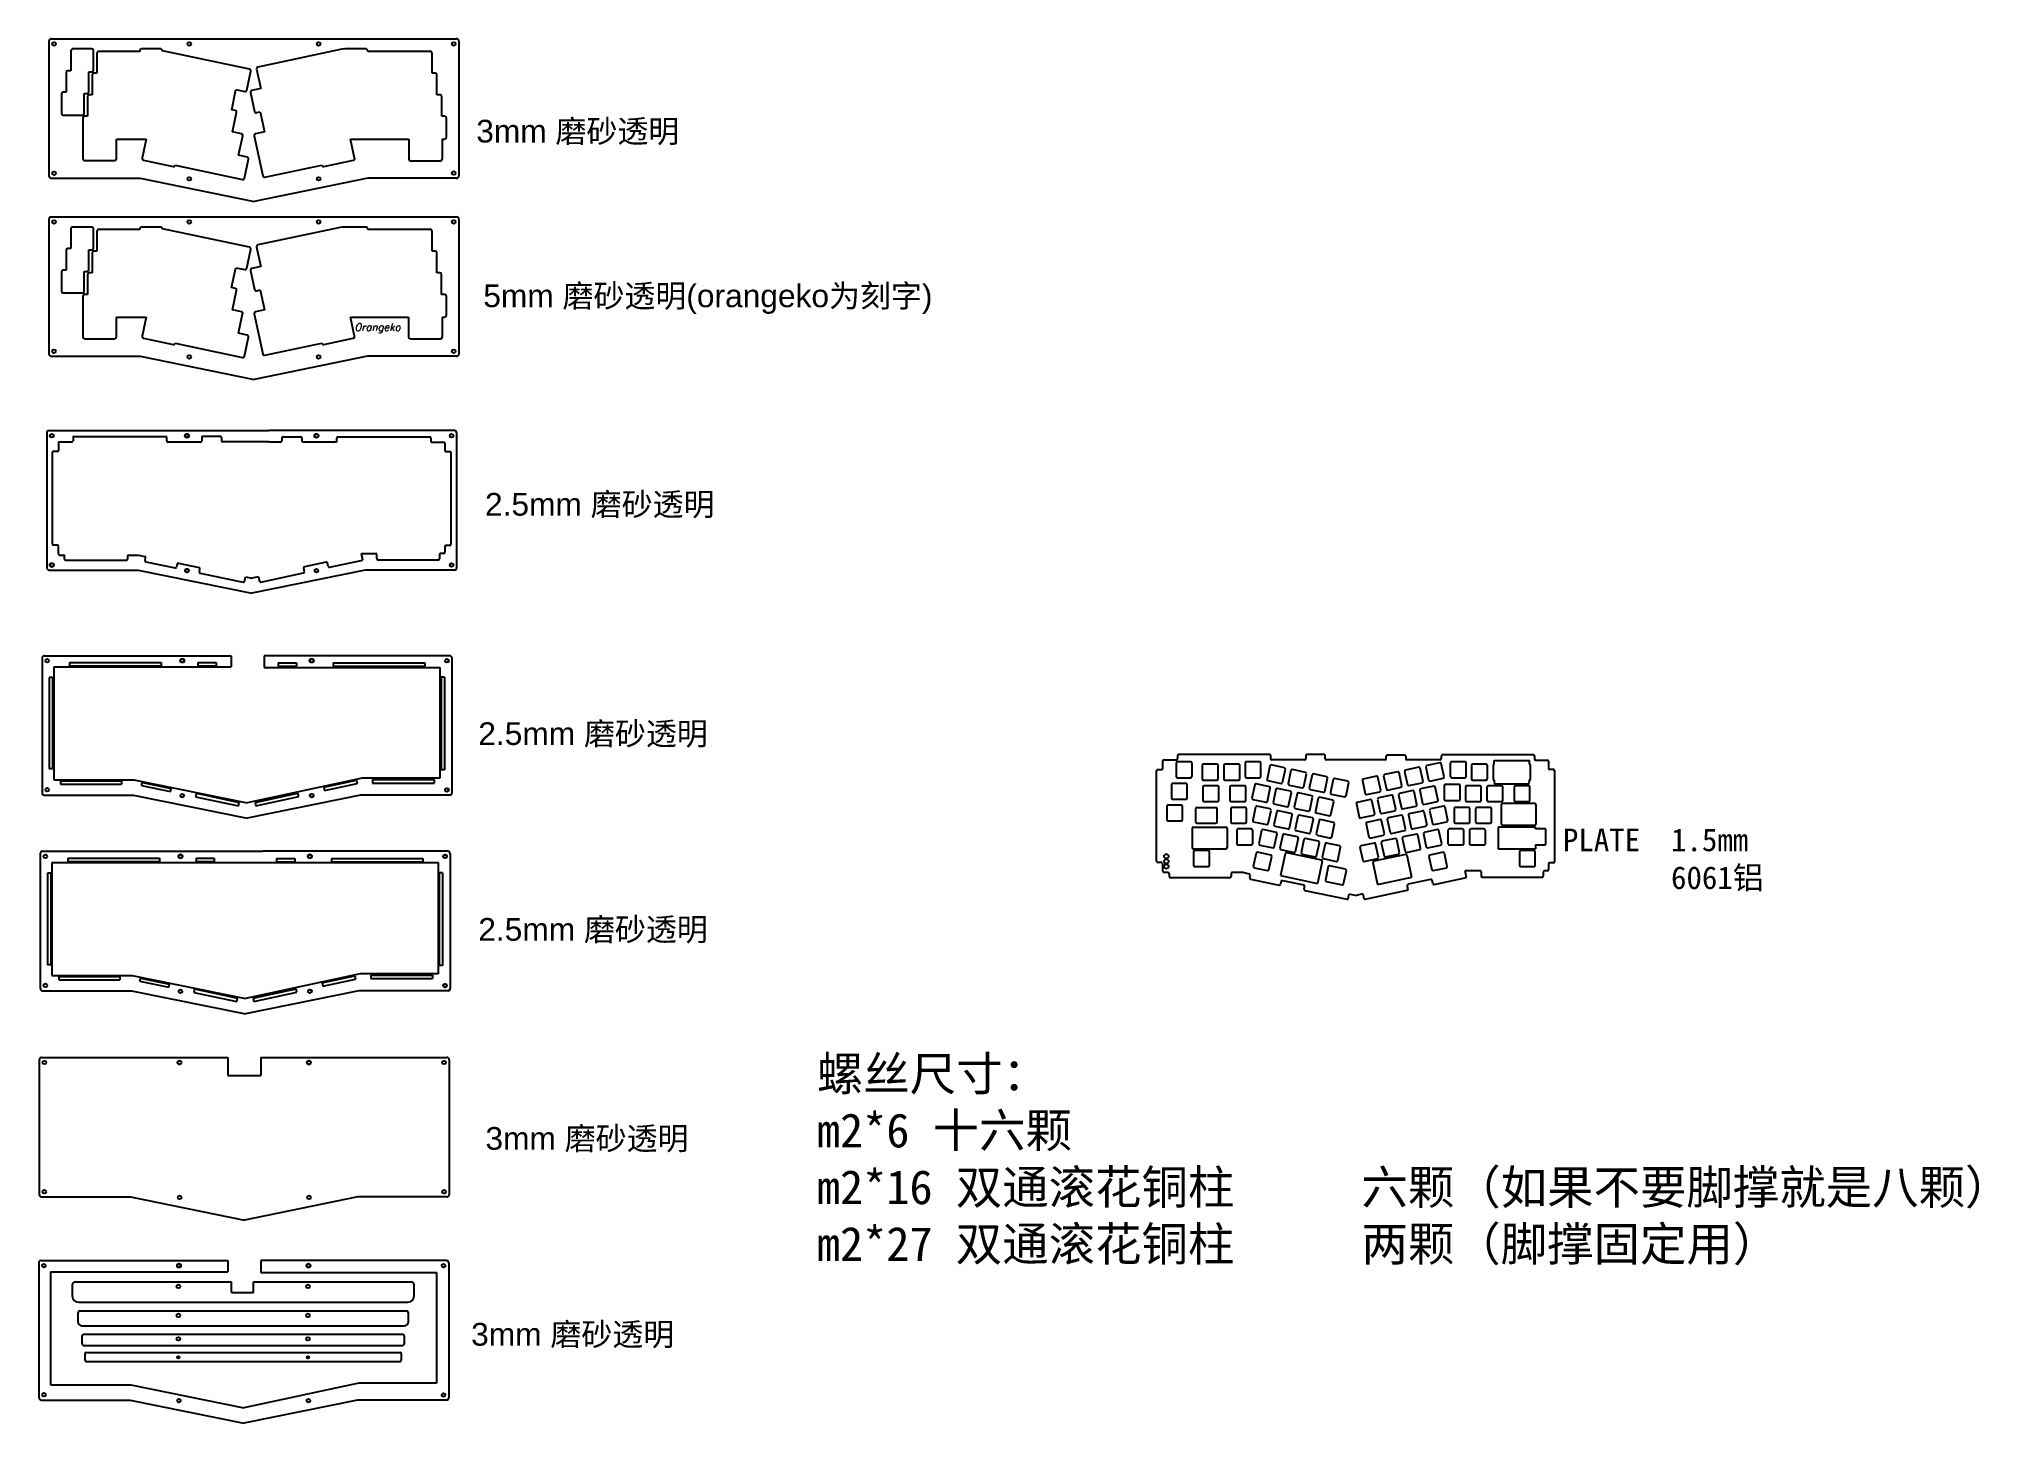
# Model space of a CAD drawing. Header units: metres. Extents: x 361 to 2071, y -921 to 299.
import ezdxf

# ---------------------------------------------------------------- set-up
doc = ezdxf.new("R2010")
doc.units = ezdxf.units.M
doc.layers.get('0').update_dxf_attribs({"linetype": 'CONTINUOUS'})
doc.styles.get("Standard").update_dxf_attribs({"font": 'arial.ttf'})
doc.styles.add('STANDARD_Copy', font='arial.ttf')

msp = doc.modelspace()

# ---------------------------------------------------------------- texts
at = {"style": 'STANDARD_Copy'}
for s, p in [('3mm 磨砂透明', (746.5, 207.3)), ('5mm 磨砂透明(orangeko为刻字)', (752.7, 62.2)), ('2.5mm 磨砂透明', (754.2, -121.5)), ('2.5mm 磨砂透明', (748.3, -323.6)), ('2.5mm 磨砂透明', (748.3, -496.1)), ('3mm 磨砂透明', (754.6, -680.3)), ('3mm 磨砂透明', (742, -852.9))]:
    msp.add_text(s, height=20, dxfattribs=at).set_placement(p)
at = {"insert": (639.1, 47.9), "char_height": 6.5, "attachment_point": 1, "style": 'STANDARD_Copy'}
msp.add_mtext_dynamic_manual_height_columns('{\\Fitalic8|c0;Orangeko}', width=41.257, gutter_width=12.5, heights=[0], dxfattribs=at)
note = msp.add_mtext_dynamic_manual_height_columns('{\\fSimSun|b0|i0|c134|p2;PLATE }', width=85.4, gutter_width=9.88, heights=[32.7, 0], dxfattribs=dict(insert=(1704.3, -397.2), char_height=20, attachment_point=1, style='STANDARD_Copy'))
for column, words in zip(note.columns.linked_columns, ['{\\fSimSun|b0|i0|c134|p2;1.5mm \\P6061铝}']):
    column.text = words
at = {"linetype": 'Continuous', "insert": (1046.7, -598.2), "char_height": 30, "attachment_point": 1}
msp.add_mtext_dynamic_manual_height_columns('{\\fSimSun|b0|i0|c134|p34;螺丝尺寸：}\\P{\\fSimSun|b0|i0|c134|p34;m2*6 十六颗\\Pm2*16 双通滚花铜柱^I六颗（如果不要脚撑就是八颗）\\Pm2*27 双通滚花铜柱^I两颗（脚撑固定用）}', width=1278.544, gutter_width=12.5, heights=[0], dxfattribs=at)

# ---------------------------------------------------------------- linework, layer by layer
for p, q in [((369.9, 296.7), (369.9, 177.8)), ((371.9, 298.7), (729.2, 298.7)), ((731.2, 296.7), (731.2, 177.8)), ((371.9, 175.8), (450.4, 175.8)), ((450.4, 175.8), (550.7, 155.4)), ((650.8, 175.8), (550.7, 155.4)), ((729.2, 175.8), (650.8, 175.8)), ((369.9, 139.8), (369.9, 20.9)), ((371.9, 141.8), (729.2, 141.8)), ((731.2, 139.8), (731.2, 20.9)), ((371.9, 18.9), (450.4, 18.9)), ((450.4, 18.9), (550.7, -1.5)), ((650.7, 18.9), (550.7, -1.5)), ((729.2, 18.9), (650.7, 18.9)), ((361.4, -600.9), (361.4, -719.8)), ((363.4, -598.9), (527.5, -598.9)), ((527.5, -598.9), (527.5, -614.9)), ((527.5, -614.9), (556.5, -614.9)), ((556.5, -598.9), (720.7, -598.9)), ((556.5, -598.9), (556.5, -614.9)), ((722.7, -600.9), (722.7, -719.8)), ((363.4, -721.8), (441.9, -721.8)), ((441.9, -721.8), (542.2, -742.2)), ((642.2, -721.8), (542.2, -742.2)), ((720.7, -721.8), (642.2, -721.8)), ((360.9, -779.9), (360.9, -898.9)), ((362.9, -777.9), (527.5, -777.9)), ((527.5, -777.9), (527.5, -787.9)), ((720.2, -777.9), (556.7, -777.9)), ((556.7, -777.9), (556.7, -788.3)), ((722.2, -779.9), (722.2, -898.9)), ((371.3, -787.9), (371.3, -887.5)), ((371.3, -787.9), (527.5, -787.9)), ((556.7, -788.3), (711.5, -788.3)), ((711.5, -788.3), (711.5, -886)), ((371.3, -887.5), (442, -887.5)), ((442, -887.5), (541.7, -907.7)), ((643, -886), (541.7, -907.7)), ((711.5, -886), (643, -886)), ((362.9, -900.9), (441.4, -900.9)), ((441.4, -900.9), (541.7, -921.2)), ((641.8, -900.9), (541.7, -921.2)), ((720.2, -900.9), (641.8, -900.9))]:
    msp.add_line(p, q)
at = {"color": 7, "linetype": 'Continuous', "lineweight": 25}
for p, q in [((389.2, 288.2), (389.2, 270.6)), ((407.7, 289.7), (390.7, 289.7)), ((409.2, 271.1), (409.2, 288.2)), ((412.2, 286), (412.2, 268.5)), ((449.9, 287.5), (413.7, 287.5)), ((449.9, 288.2), (449.9, 287.5)), ((468.4, 289.7), (451.4, 289.7)), ((469.9, 288.2), (469.9, 288.2)), ((546.7, 271.8), (469.9, 288.2)), ((628, 289.5), (554, 273.8)), ((630.8, 289.7), (628.2, 289.6)), ((649.4, 289.7), (630.9, 289.7)), ((650.9, 287.5), (650.9, 288.2)), ((706.1, 287.5), (650.9, 287.5)), ((707.6, 268.5), (707.6, 286)), ((385, 269.1), (385, 251.6)), ((389.2, 270.6), (386.5, 270.6)), ((405.1, 269.6), (407.7, 269.6)), ((405.1, 252.1), (405.1, 269.6)), ((408, 267), (408, 249.4)), ((412.2, 268.5), (409.5, 268.5)), ((544.3, 253.4), (547.9, 270.1)), ((552.9, 272), (556.5, 254.9)), ((710.3, 268.5), (707.6, 268.5)), ((711.8, 249.4), (711.8, 267)), ((380.9, 250.1), (380.9, 233)), ((385, 251.6), (382.4, 251.6)), ((401, 250.6), (403.6, 250.6)), ((401, 233), (401, 250.6)), ((404, 247.9), (404, 230.4)), ((408, 249.4), (405.5, 249.4)), ((531, 236.2), (534.7, 253.9)), ((534.7, 253.9), (542.6, 252.2)), ((547.5, 251.4), (551.1, 234.7)), ((556.5, 254.9), (548.7, 253.2)), ((714.6, 249.4), (711.8, 249.4)), ((716.1, 230.4), (716.1, 247.9)), ((382.4, 231.5), (399.5, 231.5)), ((399.8, 228.9), (399.8, 192.8)), ((404, 230.4), (401.3, 230.4)), ((534.2, 235.6), (531, 236.2)), ((531.7, 216.6), (535.3, 233.8)), ((552.9, 233.6), (556, 234.3)), ((556, 234.3), (559.8, 216.6)), ((718.7, 230.4), (716.1, 230.4)), ((720.2, 211.8), (720.2, 228.9)), ((429.4, 210.3), (455.7, 210.3)), ((429.4, 192.8), (429.4, 210.3)), ((455.7, 210.3), (452.1, 193.5)), ((539.5, 214.9), (531.7, 216.6)), ((537, 196), (540.7, 213.2)), ((550.8, 213.2), (558.3, 177.8)), ((559.8, 216.6), (551.9, 214.9)), ((635.8, 210.3), (687, 210.3)), ((639.3, 193.5), (635.8, 210.3)), ((687, 210.3), (687, 192.7)), ((716.6, 210.3), (716.6, 192.7)), ((716.6, 210.3), (718.7, 210.3)), ((401.3, 191.3), (427.9, 191.3)), ((453.3, 191.8), (479.3, 186.2)), ((544.7, 194.4), (537, 196)), ((542.3, 175.9), (545.8, 192.6)), ((612.2, 186.2), (638.2, 191.8)), ((688.5, 191.2), (715.1, 191.2)), ((481.1, 187.4), (540.5, 174.8)), ((481.1, 187.4), (481.1, 187.4)), ((560.1, 176.7), (610.4, 187.4)), ((389.1, 131.3), (389.1, 113.8)), ((407.7, 132.8), (390.6, 132.8)), ((409.2, 114.3), (409.2, 131.3)), ((412.2, 129.2), (412.2, 111.6)), ((449.9, 130.7), (413.7, 130.7)), ((449.9, 131.3), (449.9, 130.7)), ((468.4, 132.8), (451.4, 132.8)), ((469.9, 131.3), (469.9, 131.3)), ((546.7, 115), (469.9, 131.3)), ((627.9, 132.7), (554, 117)), ((630.8, 132.8), (628.2, 132.7)), ((649.4, 132.8), (630.8, 132.8)), ((650.9, 130.7), (650.9, 131.3)), ((706.1, 130.7), (650.9, 130.7)), ((707.6, 111.6), (707.6, 129.2)), ((385, 112.3), (385, 94.7)), ((389.1, 113.8), (386.5, 113.8)), ((405, 112.8), (407.7, 112.8)), ((405, 95.2), (405, 112.8)), ((408, 110.1), (408, 92.6)), ((412.2, 111.6), (409.5, 111.6)), ((544.3, 96.5), (547.9, 113.2)), ((552.9, 115.2), (556.5, 98)), ((710.3, 111.6), (707.6, 111.6)), ((711.8, 92.6), (711.8, 110.1)), ((380.9, 93.2), (380.9, 76.2)), ((385, 94.7), (382.4, 94.7)), ((401, 93.7), (403.5, 93.7)), ((401, 76.2), (401, 93.7)), ((403.9, 91.1), (403.9, 73.5)), ((408, 92.6), (405.4, 92.6)), ((530.9, 79.4), (534.7, 97)), ((534.7, 97), (542.5, 95.4)), ((547.5, 94.6), (551, 77.9)), ((556.5, 98), (548.7, 96.4)), ((714.5, 92.6), (711.8, 92.6)), ((716, 73.5), (716, 91.1)), ((382.4, 74.7), (399.5, 74.7)), ((399.8, 72), (399.8, 35.9)), ((403.9, 73.5), (401.3, 73.5)), ((534.1, 78.7), (530.9, 79.4)), ((531.6, 59.8), (535.3, 76.9)), ((552.8, 76.7), (556, 77.4)), ((556, 77.4), (559.8, 59.8)), ((718.7, 73.5), (716, 73.5)), ((720.2, 55), (720.2, 72)), ((429.4, 53.5), (455.7, 53.5)), ((429.4, 35.9), (429.4, 53.5)), ((455.7, 53.5), (452.1, 36.7)), ((539.5, 58.1), (531.6, 59.8)), ((537, 39.2), (540.6, 56.3)), ((550.8, 56.3), (558.3, 21)), ((559.8, 59.8), (551.9, 58.1)), ((635.7, 53.5), (686.9, 53.5)), ((639.3, 36.7), (635.7, 53.5)), ((686.9, 53.5), (686.9, 35.9)), ((716.5, 53.5), (716.5, 35.9)), ((716.5, 53.5), (718.7, 53.5)), ((401.3, 34.4), (427.9, 34.4)), ((453.3, 34.9), (479.3, 29.4)), ((544.6, 37.5), (537, 39.2)), ((542.2, 19.1), (545.8, 35.8)), ((612.1, 29.4), (638.1, 34.9)), ((688.4, 34.4), (715, 34.4)), ((481, 30.5), (540.5, 17.9)), ((481, 30.5), (481, 30.5)), ((560.1, 19.8), (610.4, 30.5)), ((377.2, -65), (373.7, -65)), ((503.5, -56.7), (474.8, -56.7)), ((521.1, -51.7), (505.4, -51.7)), ((563.7, -56.5), (522.8, -56.6)), ((563.7, -56.5), (574.2, -56.5)), ((576.2, -52.1), (591.9, -52.1)), ((593.9, -56.6), (622.6, -56.6)), ((451.6, -359.3), (452.3, -356.6)), ((641, -354.7), (641.6, -357.6)), ((477, -364.6), (477.7, -362)), ((477, -364.6), (477, -364.6)), ((612.2, -360.9), (612.8, -363.8)), ((450.1, -531.7), (450.7, -529)), ((639.5, -527.1), (640.1, -530)), ((475.5, -537), (476.1, -534.4)), ((475.5, -537), (475.5, -537)), ((610.6, -533.3), (611.2, -536.2))]:
    msp.add_line(p, q, dxfattribs=at)
at = {"color": 7}
for p, q in [((367.9, -48.6), (367.9, -167.5)), ((369.9, -46.6), (563.7, -46.6)), ((727.2, -46.6), (563.7, -46.6)), ((729.2, -48.6), (729.2, -167.5)), ((372.9, -146.7), (372.9, -65.8)), ((378.2, -56.4), (378.2, -64.1)), ((378.2, -56.4), (390.1, -56.4)), ((391.1, -52.7), (391.1, -55.5)), ((392, -51.7), (473, -51.7)), ((473.8, -55.7), (473.8, -52.5)), ((504.5, -52.7), (504.5, -55.8)), ((521.9, -52.6), (521.9, -55.6)), ((575.2, -53.1), (575.2, -55.6)), ((592.9, -53.1), (592.9, -55.6)), ((623.6, -55.7), (623.6, -53.1)), ((624.5, -52.1), (705.4, -52.1)), ((706.4, -53.1), (706.4, -55.8)), ((707.4, -56.8), (717.8, -56.8)), ((718.7, -57.7), (718.7, -63.9)), ((719.7, -64.9), (723.1, -64.9)), ((724, -65.9), (724, -147)), ((377.4, -147.6), (373.9, -147.6)), ((378.2, -155.2), (378.2, -148.4)), ((718.7, -148.9), (718.7, -153.8)), ((723, -147.9), (719.7, -147.9)), ((369.9, -169.5), (448.4, -169.5)), ((379, -156.2), (382.7, -156.2)), ((383.7, -159.8), (383.7, -157.2)), ((384.7, -160.8), (438.1, -160.8)), ((439.1, -157.3), (439.1, -159.9)), ((440.1, -156.3), (448.9, -156.3)), ((448.4, -169.5), (548.7, -189.9)), ((448.9, -156.3), (454.4, -157.4)), ((454.6, -161), (455.1, -158.6)), ((455.4, -162.2), (481.2, -167.6)), ((482.9, -164.3), (482.4, -166.8)), ((484, -163.5), (502.2, -167.2)), ((502.5, -171.1), (503, -168.4)), ((648.7, -169.5), (548.7, -189.9)), ((595, -170.9), (594.4, -167.8)), ((614.3, -162.5), (595.2, -166.6)), ((616.1, -166.2), (615.5, -163.3)), ((617.3, -167), (646.6, -160.7)), ((646.6, -160.7), (645.4, -154.8)), ((645.4, -154.8), (658, -154.8)), ((727.2, -169.5), (648.7, -169.5)), ((658, -154.8), (658, -154.8)), ((658.8, -159.4), (658.8, -155.8)), ((659.8, -160.4), (713.2, -160.4)), ((714.1, -155.8), (714.1, -159.5)), ((717.7, -154.8), (715.1, -154.8)), ((503.2, -172.2), (541, -180.1)), ((542.1, -179.4), (543, -175.5)), ((543, -175.5), (548.7, -176.6)), ((554.7, -175.3), (548.7, -176.6)), ((554.7, -175.3), (555.6, -179.4)), ((556.7, -180.1), (594.3, -171.9)), ((363.8, -246.9), (363.8, -365.8)), ((365.8, -244.9), (530.4, -244.9)), ((374.1, -254.8), (374.1, -354.4)), ((374.1, -254.8), (530.4, -254.8)), ((388.1, -250.9), (468.8, -250.9)), ((388.1, -250.9), (388.1, -253.9)), ((388.1, -253.9), (468.8, -253.9)), ((468.8, -250.9), (468.8, -253.9)), ((501.1, -250.9), (501.1, -253.9)), ((501.1, -250.9), (517.2, -250.9)), ((501.1, -253.9), (517.2, -253.9)), ((517.2, -250.9), (517.2, -253.9)), ((530.4, -244.9), (530.4, -254.8)), ((723.1, -244.9), (559.6, -244.9)), ((559.6, -244.9), (559.6, -255.2)), ((559.6, -255.2), (714.4, -255.2)), ((571.9, -251.2), (571.9, -254.2)), ((571.9, -251.2), (588, -251.2)), ((571.9, -254.2), (588, -254.2)), ((588, -251.2), (588, -254.2)), ((620.5, -251.2), (701.1, -251.2)), ((620.5, -251.2), (620.5, -254.2)), ((620.5, -254.2), (701.1, -254.2)), ((701.1, -251.2), (701.1, -254.2)), ((714.4, -255.2), (714.4, -352.9)), ((725.1, -246.9), (725.1, -365.8)), ((373.1, -264), (370.1, -264)), ((370.1, -264), (370.1, -344.7)), ((373.1, -264), (373.1, -344.7)), ((718.5, -263.8), (715.5, -263.8)), ((715.5, -263.8), (715.5, -345.4)), ((718.5, -263.8), (718.5, -345.4)), ((373.1, -344.7), (370.1, -344.7)), ((374.1, -354.4), (444.8, -354.4)), ((380.1, -355.1), (433.9, -355.1)), ((380.1, -355.1), (380.1, -358.1)), ((380.1, -358.1), (433.9, -358.1)), ((433.9, -355.1), (433.9, -358.1)), ((444.8, -354.4), (544.6, -374.6)), ((452.3, -356.6), (477.7, -362)), ((645.9, -352.9), (544.6, -374.6)), ((612.2, -360.9), (641, -354.7)), ((612.8, -363.8), (641.6, -357.6)), ((714.4, -352.9), (645.9, -352.9)), ((655.2, -354.1), (709.4, -354.1)), ((655.2, -354.1), (655.2, -357.1)), ((655.2, -357.1), (709.4, -357.1)), ((709.4, -354.1), (709.4, -357.1)), ((718.5, -345.4), (715.5, -345.4)), ((365.8, -367.8), (444.3, -367.8)), ((444.3, -367.8), (544.6, -388.1)), ((451.6, -359.3), (477, -364.6)), ((499.8, -366.2), (499.1, -369.2)), ((499.1, -369.2), (536.9, -377.1)), ((499.8, -366.2), (537.6, -374.2)), ((536.9, -377.1), (537.6, -374.2)), ((644.6, -367.8), (544.6, -388.1)), ((551.5, -374.2), (589.3, -366)), ((551.5, -374.2), (552.1, -377.1)), ((552.1, -377.1), (590, -369)), ((590, -369), (589.3, -366)), ((723.1, -367.8), (644.6, -367.8)), ((362.2, -419.3), (362.2, -538.2)), ((364.2, -417.3), (558, -417.3)), ((372.5, -427.2), (372.5, -526.8)), ((372.5, -427.2), (712.8, -427.2)), ((386.5, -423.3), (467.2, -423.3)), ((386.5, -423.3), (386.5, -426.3)), ((386.5, -426.3), (467.2, -426.3)), ((467.2, -423.3), (467.2, -426.3)), ((499.5, -423.3), (499.5, -426.3)), ((499.5, -423.3), (515.6, -423.3)), ((499.5, -426.3), (515.6, -426.3)), ((515.6, -423.3), (515.6, -426.3)), ((721.5, -417.3), (558, -417.3)), ((570.4, -423.6), (570.4, -426.6)), ((570.4, -423.6), (586.5, -423.6)), ((570.4, -426.6), (586.5, -426.6)), ((586.5, -423.6), (586.5, -426.6)), ((619, -423.6), (699.5, -423.6)), ((619, -423.6), (619, -426.6)), ((619, -426.6), (699.5, -426.6)), ((699.5, -423.6), (699.5, -426.6)), ((712.8, -427.2), (712.8, -525.3)), ((723.5, -419.3), (723.5, -538.2)), ((371.5, -436.5), (368.5, -436.5)), ((368.5, -436.5), (368.5, -517.2)), ((371.5, -436.5), (371.5, -517.2)), ((716.9, -436.2), (713.9, -436.2)), ((713.9, -436.2), (713.9, -517.8)), ((716.9, -436.2), (716.9, -517.8)), ((371.5, -517.2), (368.5, -517.2)), ((372.5, -526.8), (443.3, -526.8)), ((378.6, -527.5), (432.3, -527.5)), ((378.6, -527.5), (378.6, -530.5)), ((432.3, -527.5), (432.3, -530.5)), ((443.3, -526.8), (543, -547)), ((450.7, -529), (476.1, -534.4)), ((644.3, -525.3), (543, -547)), ((610.6, -533.3), (639.5, -527.1)), ((611.2, -536.2), (640.1, -530)), ((712.8, -525.3), (644.3, -525.3)), ((653.6, -526.5), (707.8, -526.5)), ((653.6, -526.5), (653.6, -529.5)), ((653.6, -529.5), (707.8, -529.5)), ((707.8, -526.5), (707.8, -529.5)), ((716.9, -517.8), (713.9, -517.8)), ((364.2, -540.2), (442.7, -540.2)), ((378.6, -530.5), (432.3, -530.5)), ((442.7, -540.2), (543, -560.5)), ((450.1, -531.7), (475.5, -537)), ((498.2, -538.6), (497.6, -541.6)), ((497.6, -541.6), (535.4, -549.5)), ((498.2, -538.6), (536, -546.6)), ((535.4, -549.5), (536, -546.6)), ((643.1, -540.2), (543, -560.5)), ((549.9, -546.6), (587.7, -538.4)), ((549.9, -546.6), (550.5, -549.5)), ((550.5, -549.5), (588.4, -541.4)), ((588.4, -541.4), (587.7, -538.4)), ((721.5, -540.2), (643.1, -540.2))]:
    msp.add_line(p, q, dxfattribs=at)
at = {"color": 1, "linetype": 'Continuous', "lineweight": 25}
for p, q in [((1351.7, -344.2), (1351.6, -337.4)), ((1363.4, -339.4), (1363.4, -351.4)), ((1376.4, -338.4), (1364.4, -338.4)), ((1377.4, -351.4), (1377.4, -339.4)), ((1386.4, -341.5), (1386.4, -353.5)), ((1399.4, -340.5), (1387.4, -340.5)), ((1400.4, -353.5), (1400.4, -341.5)), ((1405.4, -341.5), (1405.4, -353.5)), ((1418.4, -340.5), (1406.4, -340.5)), ((1419.4, -353.5), (1419.4, -341.5)), ((1424.1, -339.4), (1424.1, -351.4)), ((1437.1, -338.4), (1425.1, -338.4)), ((1438.1, -351.4), (1438.1, -339.4)), ((1446, -342), (1443.5, -353.7)), ((1458.9, -343.7), (1447.2, -341.2)), ((1476.8, -336.7), (1447.6, -336.7)), ((1494, -332), (1478.6, -332)), ((1547.6, -336.6), (1495.7, -336.7)), ((1564.8, -332.5), (1549.6, -332.5)), ((1596.1, -336.7), (1566.8, -336.7)), ((1595.9, -339.2), (1584.2, -341.7)), ((1599.6, -351.7), (1597.1, -340)), ((1605, -339.4), (1605, -351.4)), ((1618, -338.4), (1606, -338.4)), ((1619, -351.4), (1619, -339.4)), ((1623.7, -341.5), (1623.7, -353.5)), ((1636.7, -340.5), (1624.7, -340.5)), ((1637.7, -353.5), (1637.7, -341.5)), ((1642.7, -341.5), (1642.7, -353.5)), ((1675.8, -353.5), (1675.8, -341.5)), ((1359.2, -358.4), (1359.2, -370.4)), ((1372.2, -357.4), (1360.2, -357.4)), ((1364.4, -352.4), (1376.4, -352.4)), ((1373.2, -370.4), (1373.2, -358.4)), ((1387.4, -354.5), (1399.4, -354.5)), ((1406.4, -354.5), (1418.4, -354.5)), ((1425.1, -352.4), (1437.1, -352.4)), ((1432.7, -358.6), (1430.2, -370.4)), ((1445.6, -360.4), (1433.9, -357.9)), ((1444.2, -354.9), (1456, -357.4)), ((1457.2, -356.6), (1459.7, -344.9)), ((1464.6, -345.9), (1462.1, -357.7)), ((1462.9, -358.9), (1474.6, -361.4)), ((1477.5, -347.7), (1465.8, -345.2)), ((1475.8, -360.6), (1478.3, -348.9)), ((1483.2, -349.9), (1480.7, -361.6)), ((1496.2, -351.6), (1484.4, -349.1)), ((1494.4, -364.6), (1496.9, -352.8)), ((1501.9, -353.9), (1499.4, -365.6)), ((1514.8, -355.6), (1503.1, -353.1)), ((1513.1, -368.5), (1515.6, -356.8)), ((1527.5, -354.8), (1530, -366.5)), ((1540, -351.1), (1528.3, -353.6)), ((1543.7, -363.6), (1541.2, -351.9)), ((1546.2, -350.8), (1548.7, -362.6)), ((1558.7, -347.2), (1546.9, -349.7)), ((1562.4, -359.7), (1559.9, -347.9)), ((1564.8, -346.9), (1567.3, -358.6)), ((1577.3, -343.2), (1565.6, -345.7)), ((1568.5, -359.4), (1580.2, -356.9)), ((1581, -355.7), (1578.5, -344)), ((1583.4, -342.9), (1585.9, -354.7)), ((1587.1, -355.4), (1598.9, -352.9)), ((1612.7, -358.5), (1600.7, -358.5)), ((1606, -352.4), (1618, -352.4)), ((1624.7, -354.5), (1636.7, -354.5)), ((1643.7, -354.5), (1643.8, -354.5)), ((1643.8, -354.5), (1643.8, -356.8)), ((1644.8, -357.8), (1673.7, -357.8)), ((1674.7, -356.8), (1674.7, -354.5)), ((1674.7, -354.5), (1674.8, -354.5)), ((1360.2, -371.4), (1372.2, -371.4)), ((1387, -360.5), (1387, -372.5)), ((1400, -359.5), (1388, -359.5)), ((1388, -373.5), (1400, -373.5)), ((1401, -372.5), (1401, -360.5)), ((1410.8, -360.5), (1410.8, -372.5)), ((1423.8, -359.5), (1411.8, -359.5)), ((1411.8, -373.5), (1423.8, -373.5)), ((1424.8, -372.5), (1424.8, -360.5)), ((1431, -371.6), (1442.7, -374.1)), ((1443.9, -373.3), (1446.4, -361.5)), ((1451.3, -362.6), (1448.8, -374.3)), ((1449.6, -375.5), (1461.3, -378)), ((1464.2, -364.3), (1452.5, -361.8)), ((1462.5, -377.2), (1465, -365.5)), ((1470, -366.6), (1467.5, -378.3)), ((1482.9, -368.3), (1471.1, -365.8)), ((1481.2, -381.2), (1483.7, -369.5)), ((1481.5, -362.8), (1493.2, -365.3)), ((1488.6, -370.5), (1486.1, -382.3)), ((1501.5, -372.2), (1489.8, -369.7)), ((1499.8, -385.2), (1502.3, -373.4)), ((1500.1, -366.8), (1511.9, -369.3)), ((1522.2, -375.4), (1524.7, -387.1)), ((1534.7, -371.7), (1522.9, -374.2)), ((1531.2, -367.3), (1543, -364.8)), ((1538.4, -384.2), (1535.9, -372.5)), ((1540.8, -371.5), (1543.3, -383.2)), ((1553.3, -367.8), (1541.6, -370.3)), ((1549.8, -363.3), (1561.6, -360.9)), ((1557, -380.3), (1554.5, -368.5)), ((1559.4, -367.5), (1561.9, -379.2)), ((1571.9, -363.8), (1560.2, -366.3)), ((1575.6, -376.3), (1573.1, -364.6)), ((1578.1, -363.5), (1580.6, -375.3)), ((1590.6, -359.8), (1578.8, -362.3)), ((1581.8, -376), (1593.5, -373.5)), ((1594.3, -372.4), (1591.8, -360.6)), ((1599.7, -359.5), (1599.7, -371.5)), ((1600.7, -372.5), (1612.7, -372.5)), ((1613.7, -371.5), (1613.7, -359.5)), ((1618.3, -360.5), (1618.3, -372.5)), ((1631.3, -359.5), (1619.3, -359.5)), ((1619.3, -373.5), (1631.3, -373.5)), ((1632.3, -372.5), (1632.3, -360.5)), ((1637.3, -360.5), (1637.3, -372.5)), ((1650.3, -359.5), (1638.3, -359.5)), ((1638.3, -373.5), (1650.3, -373.5)), ((1649.9, -376.2), (1649.9, -393.2)), ((1679.7, -375.2), (1650.9, -375.2)), ((1651.3, -372.5), (1651.3, -360.5)), ((1661.2, -360.5), (1661.2, -372.5)), ((1674.2, -359.5), (1662.2, -359.5)), ((1662.2, -373.5), (1674.2, -373.5)), ((1675.2, -372.5), (1675.2, -360.5)), ((1680.7, -393.2), (1680.7, -376.2)), ((1355.1, -377.5), (1355.1, -389.5)), ((1368.1, -376.5), (1356.1, -376.5)), ((1356.1, -390.5), (1368.1, -390.5)), ((1369.1, -389.5), (1369.1, -377.5)), ((1380.5, -379.6), (1380.5, -391.6)), ((1399.5, -391.6), (1399.5, -379.6)), ((1411.5, -379.6), (1411.5, -391.6)), ((1424.5, -378.6), (1412.5, -378.6)), ((1412.5, -392.6), (1424.5, -392.6)), ((1425.5, -391.6), (1425.5, -379.6)), ((1433.4, -378.3), (1430.9, -390)), ((1431.7, -391.2), (1443.4, -393.7)), ((1446.3, -380), (1434.6, -377.5)), ((1444.6, -392.9), (1447.1, -381.2)), ((1452, -382.2), (1449.5, -394)), ((1464.9, -384), (1453.2, -381.5)), ((1463.2, -396.9), (1465.7, -385.1)), ((1468.2, -379.5), (1480, -382)), ((1470.7, -386.2), (1468.2, -397.9)), ((1483.6, -387.9), (1471.8, -385.4)), ((1481.9, -400.8), (1484.4, -389.1)), ((1489.3, -390.1), (1486.8, -401.9)), ((1486.9, -383.4), (1498.6, -385.9)), ((1502.2, -391.9), (1490.5, -389.4)), ((1500.5, -404.8), (1503, -393.1)), ((1525.9, -387.9), (1537.6, -385.4)), ((1530.8, -393.1), (1533.3, -404.8)), ((1543.3, -389.4), (1531.6, -391.9)), ((1544.5, -384), (1556.2, -381.5)), ((1547, -401.9), (1544.5, -390.1)), ((1549.4, -389.1), (1551.9, -400.8)), ((1561.9, -385.4), (1550.2, -387.9)), ((1563.1, -380), (1574.9, -377.5)), ((1565.6, -397.9), (1563.1, -386.2)), ((1568.1, -385.1), (1570.6, -396.9)), ((1568.8, -384), (1580.6, -381.5)), ((1581.8, -382.2), (1584.2, -394)), ((1586.7, -381.2), (1589.2, -392.9)), ((1599.2, -377.5), (1587.5, -380)), ((1590.4, -393.7), (1602.1, -391.2)), ((1602.9, -390), (1600.4, -378.3)), ((1608.3, -379.6), (1608.3, -391.6)), ((1621.3, -378.6), (1609.3, -378.6)), ((1609.3, -392.6), (1621.3, -392.6)), ((1622.3, -391.6), (1622.3, -379.6)), ((1627.3, -379.6), (1627.3, -391.6)), ((1640.3, -378.6), (1628.3, -378.6)), ((1628.3, -392.6), (1640.3, -392.6)), ((1641.3, -391.6), (1641.3, -379.6)), ((1377.5, -397.1), (1377.5, -414)), ((1408.3, -397.1), (1408.3, -414)), ((1416.8, -398.6), (1416.8, -410.6)), ((1429.8, -397.6), (1417.8, -397.6)), ((1430.8, -398.6), (1430.8, -410.6)), ((1438.7, -398.9), (1436.2, -410.6)), ((1451.7, -400.6), (1439.9, -398.1)), ((1449.9, -413.5), (1452.4, -401.8)), ((1450.3, -395.2), (1462, -397.6)), ((1457.4, -402.8), (1454.9, -414.6)), ((1470.3, -404.6), (1458.6, -402.1)), ((1468.6, -417.5), (1471.1, -405.7)), ((1468.9, -399.1), (1480.7, -401.6)), ((1476, -406.8), (1473.5, -418.5)), ((1488.9, -408.5), (1477.2, -406)), ((1487.2, -421.4), (1489.7, -409.7)), ((1487.6, -403.1), (1499.3, -405.6)), ((1507.6, -412.5), (1495.8, -410)), ((1537.9, -410), (1526.2, -412.5)), ((1534.5, -405.6), (1546.2, -403.1)), ((1544.1, -409.7), (1546.6, -421.4)), ((1556.6, -406), (1544.8, -408.5)), ((1553.1, -401.6), (1564.8, -399.1)), ((1560.3, -418.5), (1557.8, -406.8)), ((1562.7, -405.7), (1565.2, -417.5)), ((1575.2, -402.1), (1563.5, -404.6)), ((1571.7, -397.6), (1583.5, -395.2)), ((1578.9, -414.6), (1576.4, -402.8)), ((1581.3, -401.8), (1583.8, -413.5)), ((1593.8, -398.1), (1582.1, -400.6)), ((1597.5, -410.6), (1595, -398.9)), ((1602.9, -398.6), (1602.9, -410.6)), ((1615.9, -397.6), (1603.9, -397.6)), ((1616.9, -410.6), (1616.9, -398.6)), ((1622, -398.6), (1622, -410.6)), ((1635, -397.6), (1623, -397.6)), ((1636, -410.6), (1636, -398.6)), ((1680.1, -397.6), (1680.1, -396.1)), ((1688.9, -397.6), (1680.1, -397.6)), ((1378.5, -415), (1407.3, -415)), ((1378.7, -417.7), (1378.7, -429.7)), ((1391.7, -416.7), (1379.7, -416.7)), ((1392.7, -429.7), (1392.7, -417.7)), ((1417.8, -411.6), (1429.8, -411.6)), ((1433.9, -418.9), (1431.4, -430.6)), ((1446.9, -420.6), (1435.1, -418.1)), ((1437, -411.8), (1448.8, -414.3)), ((1445.1, -433.5), (1447.6, -421.8)), ((1459.6, -419.4), (1455.4, -438.6)), ((1455.6, -415.8), (1467.4, -418.3)), ((1489, -424.6), (1460.8, -418.6)), ((1474.3, -419.7), (1486, -422.2)), ((1491.3, -425.1), (1489.1, -424.6)), ((1494.6, -410.8), (1492.1, -422.5)), ((1492.9, -423.7), (1504.7, -426.2)), ((1505.8, -425.4), (1508.3, -413.7)), ((1525.4, -413.7), (1527.9, -425.4)), ((1529.1, -426.2), (1540.9, -423.7)), ((1536.8, -427.3), (1540.9, -446.6)), ((1565.8, -420.1), (1537.6, -426.1)), ((1541.6, -422.5), (1539.1, -410.8)), ((1547.7, -422.2), (1559.5, -419.7)), ((1566.4, -418.3), (1578.1, -415.8)), ((1571.1, -440.2), (1567, -421)), ((1585, -414.3), (1596.8, -411.8)), ((1586.1, -421.8), (1588.6, -433.5)), ((1598.7, -418.1), (1586.9, -420.6)), ((1602.3, -430.6), (1599.8, -418.9)), ((1603.9, -411.6), (1615.9, -411.6)), ((1623, -411.6), (1635, -411.6)), ((1665.9, -417.7), (1665.9, -429.7)), ((1678.9, -416.7), (1666.9, -416.7)), ((1679.9, -429.7), (1679.9, -417.7)), ((1680.1, -411.6), (1688.9, -411.6)), ((1379.7, -430.7), (1391.7, -430.7)), ((1432.2, -431.8), (1443.9, -434.3)), ((1497.5, -430.8), (1495, -442.6)), ((1495.7, -443.8), (1509.8, -446.7)), ((1512.7, -433.1), (1498.6, -430.1)), ((1511, -446), (1513.5, -434.2)), ((1589.8, -434.3), (1601.6, -431.8)), ((1666.9, -430.7), (1678.9, -430.7))]:
    msp.add_line(p, q, dxfattribs=at)
at = {"color": 1}
for p, q in [((1352.4, -336.6), (1363.5, -336.6)), ((1364.5, -332.8), (1364.5, -335.7)), ((1365.4, -331.8), (1445.9, -331.8)), ((1446.7, -335.7), (1446.7, -332.6)), ((1477.8, -333), (1477.8, -335.8)), ((1494.8, -335.7), (1494.8, -332.8)), ((1548.6, -335.7), (1548.6, -333.5)), ((1565.8, -333.5), (1565.8, -335.7)), ((1597.1, -333.3), (1597.1, -335.7)), ((1678.2, -332.3), (1598.1, -332.3)), ((1643.7, -340.5), (1643.7, -337.4)), ((1643.7, -337.4), (1674.8, -337.4)), ((1674.8, -340.5), (1674.8, -337.4)), ((1679.2, -333.3), (1679.2, -336)), ((1680.2, -337), (1690.6, -337)), ((1691.5, -337.9), (1691.5, -344.3)), ((1346.2, -426.3), (1346.2, -346)), ((1347, -345.2), (1350.7, -345.2)), ((1695.9, -345.3), (1692.5, -345.3)), ((1696.9, -346.2), (1696.9, -426.5)), ((1381.5, -378.6), (1398.5, -378.6)), ((1381.5, -392.6), (1398.5, -392.6)), ((1378.5, -396.1), (1407.3, -396.1)), ((1680.1, -396.1), (1647.3, -396.1)), ((1647.3, -396.1), (1647.3, -415.1)), ((1650.9, -394.2), (1679.7, -394.2)), ((1688.9, -397.6), (1688.9, -411.6)), ((1350.7, -427.3), (1347.2, -427.3)), ((1492.1, -426.3), (1488, -445.8)), ((1647.3, -415.1), (1680.1, -415.1)), ((1680.1, -411.6), (1680.1, -415.1)), ((1695.9, -427.4), (1692.5, -427.4)), ((1351.5, -428.1), (1351.5, -434.8)), ((1352.5, -435.8), (1356.1, -435.8)), ((1357.1, -436.8), (1357.1, -439.4)), ((1358.1, -440.4), (1410.9, -440.4)), ((1411.9, -436.8), (1411.9, -439.5)), ((1412.9, -435.8), (1422.2, -435.8)), ((1422.2, -435.8), (1427.8, -437)), ((1428.5, -438.2), (1428.1, -440.5)), ((1428.9, -441.7), (1454.3, -447)), ((1455.4, -438.6), (1488, -445.8)), ((1456, -443.7), (1455.5, -446.3)), ((1457, -442.9), (1475.8, -446.7)), ((1540.9, -446.6), (1571.1, -440.2)), ((1587.7, -442), (1567.9, -446.3)), ((1589.5, -445.7), (1588.9, -442.8)), ((1590.7, -446.4), (1619.3, -440.3)), ((1619.3, -440.3), (1618, -434.4)), ((1623.3, -434.4), (1618, -434.4)), ((1631.3, -434.4), (1623.3, -434.4)), ((1632.2, -435.4), (1632.2, -439)), ((1633.2, -440), (1686.1, -440)), ((1687, -435.4), (1687, -439.1)), ((1690.6, -434.4), (1688, -434.4)), ((1691.6, -428.4), (1691.6, -433.5)), ((1476.6, -447.9), (1476, -450.7)), ((1476.7, -451.7), (1514, -459.6)), ((1515.1, -458.9), (1516, -454.9)), ((1516, -454.9), (1522, -456.1)), ((1528, -454.8), (1522, -456.1)), ((1528, -454.8), (1528.9, -458.8)), ((1530, -459.5), (1567, -451.5)), ((1567.8, -450.5), (1567.1, -447.4))]:
    msp.add_line(p, q, dxfattribs=at)
at = {"linetype": 'Continuous'}
for p, q in [((390.4, -799.7), (390.4, -809)), ((393.4, -796.7), (530.9, -796.7)), ((530.9, -806.2), (530.9, -796.7)), ((550.3, -796.7), (688.7, -796.7)), ((550.3, -806.2), (550.3, -796.7)), ((691.7, -809), (691.7, -799.7)), ((396.1, -814.7), (686, -814.7)), ((530.9, -806.2), (550.3, -806.2)), ((395.4, -824.3), (395.4, -831.7)), ((397.4, -822.3), (684.7, -822.3)), ((399, -835.3), (683.1, -835.3)), ((686.7, -831.7), (686.7, -824.3)), ((398.9, -844.4), (398.9, -850.7)), ((400.4, -842.9), (681.7, -842.9)), ((401.1, -852.9), (681, -852.9)), ((683.2, -850.7), (683.2, -844.4)), ((401.6, -860.2), (401.6, -865.2)), ((402.8, -859), (679.3, -859)), ((403.4, -867), (678.7, -867)), ((680.5, -865.2), (680.5, -860.2))]:
    msp.add_line(p, q, dxfattribs=at)
at = {"color": 7, "linetype": 'Continuous', "lineweight": 25}
for centre, radius in [((374.4, 294.2), 1.6), ((493.5, 294.2), 1.6), ((607.6, 294.2), 1.6), ((726.7, 294.2), 1.6), ((374.4, 180.2), 1.6), ((493.5, 175.3), 1.6), ((607.6, 175.3), 1.6), ((726.7, 180.3), 1.6), ((374.4, 137.3), 1.6), ((493.5, 137.3), 1.6), ((607.6, 137.3), 1.6), ((726.7, 137.3), 1.6), ((374.3, 23.4), 1.6), ((493.5, 18.4), 1.6), ((607.6, 18.4), 1.6), ((726.7, 23.4), 1.6), ((372.4, -51), 1.6), ((372.4, -51), 1.6), ((372.4, -51), 1.6), ((372.4, -51.1), 1.6), ((372.4, -51.1), 1.6), ((372.4, -51.1), 1.6), ((372.5, -51.1), 1.6), ((372.5, -51.1), 1.6), ((372.5, -51.1), 1.6), ((372.5, -51.1), 1.6), ((491.5, -51.1), 1.75), ((491.5, -51.1), 1.75), ((491.5, -51.1), 1.75), ((491.5, -51.1), 1.75), ((491.5, -51.1), 1.75), ((491.5, -51.1), 1.75), ((491.5, -51.1), 1.75), ((491.5, -51), 1.6), ((491.5, -51), 1.6), ((491.5, -51), 1.6), ((491.5, -51.1), 1.6), ((491.5, -51.1), 1.6), ((491.6, -51.1), 1.6), ((491.6, -51.1), 1.6), ((605.6, -51.1), 1.75), ((605.6, -51.1), 1.75), ((605.6, -51.1), 1.75), ((605.6, -51.1), 1.75), ((605.6, -51.1), 1.75), ((605.6, -51.1), 1.75), ((605.6, -51.1), 1.75), ((605.6, -51.1), 1.6), ((605.6, -51.1), 1.6), ((605.6, -51.1), 1.6), ((605.7, -51.1), 1.6), ((605.7, -51.1), 1.6), ((605.7, -51.1), 1.6), ((605.7, -51.1), 1.6), ((724.7, -51.1), 1.6), ((724.7, -51.1), 1.6), ((724.8, -51.1), 1.6), ((724.8, -51.1), 1.6), ((372.4, -165), 1.75), ((372.4, -165.1), 1.75), ((372.4, -165.1), 1.75), ((372.4, -164.9), 1.6), ((372.4, -164.9), 1.6), ((372.5, -164.9), 1.6), ((372.5, -164.9), 1.6), ((372.5, -164.9), 1.6), ((372.5, -164.9), 1.6), ((491.5, -169.9), 1.6), ((491.5, -169.9), 1.6), ((491.5, -170), 1.6), ((491.5, -170), 1.6), ((491.5, -170), 1.6), ((491.5, -170), 1.6), ((491.6, -170), 1.6), ((491.6, -170), 1.6), ((491.6, -170), 1.6), ((491.6, -170), 1.6), ((605.6, -170), 1.6), ((605.6, -170), 1.6), ((605.6, -170), 1.6), ((605.7, -170), 1.6), ((605.7, -170), 1.6), ((605.7, -170), 1.6), ((605.7, -170), 1.6), ((724.7, -165), 1.6), ((724.7, -165), 1.6), ((724.7, -165), 1.6), ((724.8, -165), 1.6), ((724.8, -165), 1.6), ((724.8, -165), 1.6), ((724.8, -165), 1.6), ((368.3, -249.4), 1.6), ((487.3, -249.3), 1.75), ((487.4, -249.3), 1.75), ((487.4, -249.3), 1.75), ((487.3, -249.3), 1.75), ((487.4, -249.3), 1.6), ((487.4, -249.3), 1.6), ((487.4, -249.4), 1.6), ((487.4, -249.4), 1.6), ((601.4, -249.3), 1.75), ((601.5, -249.3), 1.75), ((601.5, -249.3), 1.75), ((601.4, -249.3), 1.75), ((601.5, -249.3), 1.6), ((601.5, -249.3), 1.6), ((601.5, -249.3), 1.6), ((601.5, -249.4), 1.6), ((720.6, -249.3), 1.6), ((720.6, -249.3), 1.6), ((720.6, -249.3), 1.6), ((720.6, -249.3), 1.6), ((720.6, -249.3), 1.6), ((720.6, -249.4), 1.6), ((720.6, -249.4), 1.6), ((368.3, -363.1), 1.6), ((368.3, -363.1), 1.6), ((487.4, -368.3), 1.6), ((601.5, -368.2), 1.6), ((601.5, -368.2), 1.6), ((601.5, -368.2), 1.6), ((601.5, -368.3), 1.6), ((720.6, -363.2), 1.6), ((720.6, -363.2), 1.6), ((720.6, -363.2), 1.6), ((720.6, -363.3), 1.6), ((366.7, -421.8), 1.6), ((485.8, -421.7), 1.75), ((485.8, -421.7), 1.75), ((485.8, -421.7), 1.75), ((485.8, -421.7), 1.75), ((485.8, -421.7), 1.6), ((485.8, -421.8), 1.6), ((485.9, -421.7), 1.6), ((485.9, -421.8), 1.6), ((599.9, -421.7), 1.75), ((599.9, -421.7), 1.75), ((599.9, -421.7), 1.75), ((599.9, -421.7), 1.75), ((599.9, -421.7), 1.6), ((599.9, -421.7), 1.6), ((599.9, -421.7), 1.6), ((599.9, -421.8), 1.6), ((719, -421.7), 1.6), ((719, -421.7), 1.6), ((719, -421.7), 1.6), ((719, -421.7), 1.6), ((719, -421.8), 1.6), ((719.1, -421.7), 1.6), ((719.1, -421.8), 1.6), ((366.8, -535.5), 1.6), ((366.8, -535.5), 1.6), ((485.8, -540.7), 1.6), ((599.9, -540.6), 1.6), ((599.9, -540.6), 1.6), ((599.9, -540.6), 1.6), ((599.9, -540.7), 1.6), ((719, -535.6), 1.6), ((719, -535.6), 1.6), ((719, -535.6), 1.6), ((719, -535.7), 1.6), ((365.9, -603.4), 1.6), ((484.9, -603.4), 1.75), ((485, -603.4), 1.6), ((599, -603.4), 1.75), ((599.1, -603.4), 1.6), ((718.2, -603.4), 1.6), ((365.8, -717.3), 1.6), ((718.2, -717.3), 1.6), ((485, -722.3), 1.6), ((599.1, -722.3), 1.6), ((365.4, -782.4), 1.6), ((484.5, -782.4), 1.75), ((484.5, -782.4), 1.6), ((598.6, -782.4), 1.75), ((598.6, -782.4), 1.6), ((717.7, -782.4), 1.6), ((484, -800.7), 1.6), ((598.1, -800.7), 1.6), ((365.5, -896.2), 1.6), ((484.5, -901.4), 1.6), ((598.6, -901.4), 1.6), ((717.7, -896.4), 1.6)]:
    msp.add_circle(centre, radius, dxfattribs=at)
at = {"color": 1, "linetype": 'Continuous', "lineweight": 25}
for centre in [(1354.7, -421.7), (1354.7, -426.2), (1354.7, -430.7)]:
    msp.add_circle(centre, 2, dxfattribs=at)
at = {"linetype": 'Continuous'}
for centre, radius in [((484, -800.7), 1.6), ((598.1, -800.7), 1.6), ((484, -826.3), 1.6), ((598.1, -826.3), 1.6), ((484, -846.9), 1.6), ((598.1, -846.9), 1.6), ((484, -863.1), 1.05), ((598.1, -863.1), 1.05)]:
    msp.add_circle(centre, radius, dxfattribs=at)
at = {"color": 7, "linetype": 'Continuous', "lineweight": 25}
for centre, radius, start, end in [((371.9, 296.7), 2, 90, 180), ((729.2, 296.7), 2, 0, 90), ((390.7, 288.2), 1.5, 90, 180), ((407.7, 288.2), 1.5, 0, 90), ((413.7, 286), 1.5, 90, 180), ((451.4, 288.2), 1.5, 90, 180), ((468.4, 288.2), 1.5, 0, 90), ((554.3, 272.4), 1.5, 102, 192), ((628.3, 288.1), 1.5, 92.2937, 102), ((630.9, 288.2), 1.5, 90, 92.2937), ((649.4, 288.2), 1.5, 0, 90), ((706.1, 286), 1.5, 0, 90), ((386.5, 269.1), 1.5, 90, 180), ((407.7, 271.1), 1.5, 270, 0), ((409.5, 267), 1.5, 90, 180), ((546.4, 270.4), 1.5, 348, 78), ((710.3, 267), 1.5, 0, 90), ((382.4, 250.1), 1.5, 90, 180), ((403.6, 252.1), 1.5, 270, 0), ((405.5, 247.9), 1.5, 90, 180), ((542.9, 253.7), 1.5, 258, 348), ((549, 251.7), 1.5, 102, 192), ((714.6, 247.9), 1.5, 0, 90), ((382.4, 233), 1.5, 180, 270), ((399.5, 233), 1.5, 270, 0), ((401.3, 228.9), 1.5, 90, 180), ((533.8, 234.1), 1.5, 348, 78), ((552.5, 235), 1.5, 192, 282), ((718.7, 228.9), 1.5, 0, 90), ((539.2, 213.5), 1.5, 348, 78), ((552.3, 213.5), 1.5, 102, 192), ((718.7, 211.8), 1.5, 270, 0), ((401.3, 192.8), 1.5, 180, 270), ((427.9, 192.8), 1.5, 270, 0), ((453.6, 193.2), 1.5, 168, 258), ((544.3, 192.9), 1.5, 348, 78), ((637.9, 193.2), 1.5, 282, 12), ((688.5, 192.7), 1.5, 180, 270), ((715.1, 192.7), 1.5, 270, 0), ((371.9, 177.8), 2, 180, 270), ((479.6, 187.7), 1.5, 258, 348), ((540.8, 176.2), 1.5, 258, 348), ((559.8, 178.2), 1.5, 192, 282), ((611.9, 187.7), 1.5, 192.1532, 282), ((729.2, 177.8), 2, 270, 0), ((371.9, 139.8), 2, 90, 180), ((729.2, 139.8), 2, 0, 90), ((390.6, 131.3), 1.5, 90, 180), ((407.7, 131.3), 1.5, 0, 90), ((413.7, 129.2), 1.5, 90, 180), ((451.4, 131.3), 1.5, 90, 180), ((468.4, 131.3), 1.5, 0, 90), ((628.3, 131.2), 1.5, 92.2937, 102), ((630.8, 131.3), 1.5, 90, 92.2937), ((649.4, 131.3), 1.5, 0, 90), ((706.1, 129.2), 1.5, 0, 90), ((386.5, 112.3), 1.5, 90, 180), ((407.7, 114.3), 1.5, 270, 0), ((409.5, 110.1), 1.5, 90, 180), ((546.4, 113.5), 1.5, 348, 78), ((554.3, 115.5), 1.5, 102, 192), ((710.3, 110.1), 1.5, 0, 90), ((382.4, 93.2), 1.5, 90, 180), ((403.5, 95.2), 1.5, 270, 0), ((405.4, 91.1), 1.5, 90, 180), ((542.9, 96.8), 1.5, 258, 348), ((549, 94.9), 1.5, 102, 192), ((714.5, 91.1), 1.5, 0, 90), ((382.4, 76.2), 1.5, 180, 270), ((399.5, 76.2), 1.5, 270, 0), ((401.3, 72), 1.5, 90, 180), ((533.8, 77.2), 1.5, 348, 78), ((552.5, 78.2), 1.5, 192, 282), ((718.7, 72), 1.5, 0, 90), ((539.2, 56.6), 1.5, 348, 78), ((552.2, 56.6), 1.5, 102, 192), ((718.7, 55), 1.5, 270, 0), ((401.3, 35.9), 1.5, 180, 270), ((427.9, 35.9), 1.5, 270, 0), ((453.6, 36.4), 1.5, 168, 258), ((544.3, 36.1), 1.5, 348, 78), ((637.8, 36.4), 1.5, 282, 12), ((688.4, 35.9), 1.5, 180, 270), ((715, 35.9), 1.5, 270, 0), ((371.9, 20.9), 2, 180, 270), ((479.6, 30.8), 1.5, 258, 348), ((540.8, 19.4), 1.5, 258, 348), ((559.7, 21.3), 1.5, 192, 282), ((611.8, 30.8), 1.5, 192.1532, 282), ((729.2, 20.9), 2, 270, 0), ((369.9, -48.6), 2, 90, 180), ((727.2, -48.6), 2, 0, 90), ((373.8, -66), 0.991, 96.7937, 167.3745), ((377.2, -64), 1, 270, 0), ((390.1, -55.4), 1.01, 270.3939, 354.2626), ((392.1, -52.7), 1, 96.8922, 180), ((472.8, -52.7), 1.01, 8.4666, 77.6572), ((474.8, -55.7), 1, 180, 266.1772), ((503.5, -55.7), 0.999, 269.915, 354.4555), ((505.5, -52.7), 1, 96.8922, 180), ((520.9, -52.7), 1.01, 8.4666, 77.654), ((522.9, -55.6), 1, 179.999, 266.1769), ((574.2, -55.5), 0.999, 269.915, 354.4555), ((576.2, -53.1), 1, 89.9945, 180.0004), ((591.9, -53.1), 1, 359.9991, 90), ((593.9, -55.6), 1, 180, 270), ((622.6, -55.6), 1, 270, 353.36), ((624.6, -53.1), 0.975, 96.3784, 180.6011), ((705.4, -53.1), 1, 360, 90), ((707.4, -55.8), 1, 180, 270), ((717.7, -57.8), 1, 4.5633, 84.9003), ((719.7, -63.9), 1, 180, 270), ((723, -65.9), 1, 1.0068, 87.3848), ((373.9, -146.6), 1, 181.2498, 269.9904), ((377.2, -148.6), 1, 11.5822, 77.1766), ((717.7, -153.8), 1, 270, 0), ((719.7, -148.9), 1, 94.1063, 180), ((723, -146.9), 1, 270, 352.8842), ((369.9, -167.4), 2, 180, 270), ((379.2, -155.2), 1, 180, 260.7233), ((382.7, -157.3), 1.05, 1.1562, 87.2077), ((384.7, -159.8), 1, 180, 270), ((438.1, -159.8), 1, 270, 353.7866), ((440.1, -157.3), 1, 90, 180), ((454.1, -158.4), 1, 348, 71.9065), ((455.6, -161.2), 1.02, 172.8804, 257.6113), ((481.4, -166.6), 1, 258, 348), ((483.9, -164.5), 1, 84.7192, 168.0001), ((502, -168.2), 1, 347.9999, 78), ((594.1, -171), 1, 285.3268, 5.0284), ((595.4, -167.6), 1.04, 102.8094, 189.8097), ((614.5, -163.5), 1, 11.9999, 102), ((617.1, -166), 1.01, 193.0821, 281.8755), ((657.8, -155.8), 0.995, 359.8972, 79.5724), ((659.8, -159.4), 1, 180, 270), ((713.1, -159.4), 1, 275.83, 354.6406), ((715.1, -155.8), 0.999, 89.9762, 179.2381), ((727.2, -167.5), 2, 270, 0), ((727.3, -167.5), 2, 270, 0), ((503.5, -171.2), 1.01, 175.3784, 253.5879), ((541.2, -179.1), 1, 260.4862, 342.1326), ((556.6, -179.1), 1, 195.9186, 278.5081), ((365.8, -246.9), 2, 90, 180), ((723.1, -246.9), 2, 0, 90), ((365.8, -365.7), 2, 180, 270), ((723.1, -365.7), 2, 270, 0), ((723.1, -365.7), 2, 270, 0), ((723.1, -365.8), 2, 270, 0), ((364.2, -419.3), 2, 90, 180), ((721.5, -419.3), 2, 0, 90), ((364.3, -538.1), 2, 180, 270), ((721.5, -538.1), 2, 270, 0), ((721.5, -538.2), 2, 270, 0), ((721.6, -538.1), 2, 270, 0), ((363.4, -600.9), 2, 90, 180), ((720.7, -600.9), 2, 0, 90), ((363.4, -719.8), 2, 180, 270), ((720.7, -719.8), 2, 270, 0), ((362.9, -779.9), 2, 90, 180), ((720.2, -779.9), 2, 0, 90), ((363, -898.7), 2, 180, 270), ((720.2, -898.9), 2, 270, 0)]:
    msp.add_arc(centre, radius, start, end, dxfattribs=at)
at = {"color": 1}
for centre, start, end in [((1352.8, -337.8), 109.2452, 163.4407), ((1364.6, -339.6), 100.5501, 169.4499), ((1363.3, -335.4), 279.6847, 344.6857), ((1365.7, -333), 106.3963, 170.4961), ((1376.1, -339.6), 10.5501, 79.4499), ((1387.6, -341.7), 100.5501, 169.4499), ((1399.1, -341.7), 10.5501, 79.4499), ((1406.7, -341.7), 100.5501, 169.4499), ((1418.2, -341.7), 10.5501, 79.4499), ((1425.3, -339.6), 100.5501, 169.4499), ((1436.8, -339.6), 10.5501, 79.4499), ((1445.5, -333), 15.8127, 70.3109), ((1447.1, -342.5), 88.5501, 157.4499), ((1447.9, -335.5), 189.9612, 256.2159), ((1476.6, -335.5), 279.6849, 344.6856), ((1479, -333.2), 106.3961, 170.496), ((1493.6, -333.2), 15.8111, 70.307), ((1496, -335.5), 189.96, 256.2162), ((1547.4, -335.4), 279.6847, 344.6856), ((1549.8, -333.7), 100.5462, 169.4488), ((1564.6, -333.7), 10.5501, 79.4499), ((1567, -335.5), 190.5501, 259.4499), ((1584.7, -342.9), 112.5501, 181.4499), ((1596, -340.5), 22.5501, 91.4499), ((1595.8, -335.5), 280.4218, 349.4261), ((1598.3, -333.5), 100.5877, 169.6525), ((1606.3, -339.6), 100.5501, 169.4499), ((1617.8, -339.6), 10.5501, 79.4499), ((1624.9, -341.7), 100.5501, 169.4499), ((1636.4, -341.7), 10.5501, 79.4499), ((1643.9, -341.7), 100.5501, 169.4499), ((1674.5, -341.7), 10.5501, 79.4499), ((1678, -333.5), 10.5505, 79.4531), ((1680.4, -335.7), 190.5503, 259.4501), ((1690.3, -338.2), 13.5208, 75.7738), ((1347.4, -346.5), 104.8444, 159.4116), ((1350.4, -344), 280.515, 349.447), ((1360.4, -358.6), 100.5501, 169.4499), ((1364.6, -351.1), 190.5501, 259.4499), ((1372, -358.6), 10.5501, 79.4499), ((1376.1, -351.1), 280.5501, 349.4499), ((1387.6, -353.3), 190.5501, 259.4499), ((1399.1, -353.3), 280.5501, 349.4499), ((1406.7, -353.3), 190.5501, 259.4499), ((1418.2, -353.3), 280.5501, 349.4499), ((1425.3, -351.1), 190.5501, 259.4499), ((1433.8, -359.1), 88.5501, 157.4499), ((1436.8, -351.1), 280.5501, 349.4499), ((1444.7, -353.8), 178.5501, 247.4499), ((1456, -356.2), 268.5501, 337.4499), ((1458.4, -344.9), 358.5501, 67.4499), ((1463.4, -357.7), 178.5501, 247.4499), ((1465.8, -346.4), 88.5501, 157.4499), ((1477, -348.8), 358.5501, 67.4499), ((1484.4, -350.4), 88.5501, 157.4499), ((1495.7, -352.8), 358.5501, 67.4499), ((1503, -354.3), 88.5501, 157.4499), ((1514.3, -356.7), 358.5501, 67.4499), ((1528.8, -354.8), 112.5501, 181.4499), ((1540.1, -352.4), 22.5501, 91.4499), ((1547.4, -350.8), 112.5501, 181.4499), ((1558.7, -348.4), 22.5501, 91.4499), ((1566.1, -346.8), 112.5501, 181.4499), ((1568.5, -358.1), 202.5501, 271.4499), ((1577.3, -344.4), 22.5501, 91.4499), ((1579.7, -355.7), 292.5501, 1.4499), ((1587.1, -354.2), 202.5501, 271.4499), ((1598.4, -351.8), 292.5501, 1.4499), ((1600.9, -359.7), 100.5501, 169.4499), ((1606.3, -351.1), 190.5501, 259.4499), ((1612.4, -359.7), 10.5501, 79.4499), ((1617.8, -351.1), 280.5501, 349.4499), ((1624.9, -353.3), 190.5501, 259.4499), ((1636.4, -353.3), 280.5501, 349.4499), ((1643.9, -353.3), 190.5501, 259.4499), ((1645, -356.6), 190.5501, 259.4499), ((1673.4, -356.6), 280.5501, 349.4499), ((1674.4, -353.3), 280.5501, 349.4499), ((1692.8, -344), 190.5501, 259.4498), ((1695.6, -346.5), 10.9984, 77.3961), ((1360.4, -370.2), 190.5501, 259.4499), ((1372, -370.2), 280.5501, 349.4499), ((1388.2, -360.8), 100.5501, 169.4499), ((1388.2, -372.3), 190.5501, 259.4499), ((1399.7, -360.8), 10.5501, 79.4499), ((1399.7, -372.3), 280.5501, 349.4499), ((1412, -360.8), 100.5501, 169.4499), ((1412, -372.3), 190.5501, 259.4499), ((1423.6, -360.8), 10.5501, 79.4499), ((1423.6, -372.3), 280.5501, 349.4499), ((1431.4, -370.4), 178.5501, 247.4499), ((1442.7, -372.8), 268.5501, 337.4499), ((1445.1, -361.5), 358.5501, 67.4499), ((1450.1, -374.4), 178.5501, 247.4499), ((1452.5, -363.1), 88.5501, 157.4499), ((1463.8, -365.5), 358.5501, 67.4499), ((1471.1, -367), 88.5501, 157.4499), ((1474.6, -360.1), 268.5501, 337.4499), ((1482, -361.7), 178.5501, 247.4499), ((1482.4, -369.4), 358.5501, 67.4499), ((1489.7, -371), 88.5501, 157.4499), ((1493.3, -364.1), 268.5501, 337.4499), ((1500.6, -365.6), 178.5501, 247.4499), ((1501, -373.4), 358.5501, 67.4499), ((1511.9, -368), 268.5501, 337.4499), ((1523.4, -375.4), 112.5501, 181.4499), ((1531.2, -366.1), 202.5501, 271.4499), ((1534.7, -373), 22.5501, 91.4499), ((1542.1, -371.4), 112.5501, 181.4499), ((1542.5, -363.7), 292.5501, 1.4499), ((1549.8, -362.1), 202.5501, 271.4499), ((1553.3, -369), 22.5501, 91.4499), ((1560.7, -367.5), 112.5501, 181.4499), ((1561.1, -359.7), 292.5501, 1.4499), ((1572, -365.1), 22.5501, 91.4499), ((1579.3, -363.5), 112.5501, 181.4499), ((1581.7, -374.8), 202.5501, 271.4499), ((1590.6, -361.1), 22.5501, 91.4499), ((1593, -372.4), 292.5501, 1.4499), ((1600.9, -371.3), 190.5501, 259.4499), ((1612.4, -371.3), 280.5501, 349.4499), ((1619.5, -360.8), 100.5501, 169.4499), ((1619.5, -372.3), 190.5501, 259.4499), ((1631.1, -360.8), 10.5501, 79.4499), ((1631.1, -372.3), 280.5501, 349.4499), ((1638.6, -360.8), 100.5501, 169.4499), ((1638.6, -372.3), 190.5501, 259.4499), ((1651.1, -376.5), 100.5501, 169.4499), ((1650.1, -360.8), 10.5501, 79.4499), ((1650.1, -372.3), 280.5501, 349.4499), ((1662.4, -360.8), 100.5501, 169.4499), ((1662.4, -372.3), 190.5501, 259.4499), ((1673.9, -360.8), 10.5501, 79.4499), ((1673.9, -372.3), 280.5501, 349.4499), ((1679.5, -376.5), 10.5501, 79.4499), ((1356.4, -377.7), 100.5501, 169.4499), ((1356.4, -389.2), 190.5501, 259.4499), ((1367.9, -377.7), 10.5501, 79.4499), ((1367.9, -389.2), 280.5501, 349.4499), ((1381.8, -379.8), 100.5501, 169.4499), ((1381.8, -391.4), 190.5501, 259.4499), ((1398.3, -379.8), 10.5501, 79.4499), ((1398.3, -391.4), 280.5501, 349.4499), ((1412.7, -379.8), 100.5501, 169.4499), ((1412.7, -391.4), 190.5501, 259.4499), ((1424.3, -379.8), 10.5501, 79.4499), ((1424.3, -391.4), 280.5501, 349.4499), ((1432.1, -390), 178.5501, 247.4499), ((1434.5, -378.7), 88.5501, 157.4499), ((1443.4, -392.4), 268.5501, 337.4499), ((1445.8, -381.1), 358.5501, 67.4499), ((1453.2, -382.7), 88.5501, 157.4499), ((1461.4, -376.8), 268.5501, 337.4499), ((1464.5, -385.1), 358.5501, 67.4499), ((1468.7, -378.3), 178.5501, 247.4499), ((1471.8, -386.7), 88.5501, 157.4499), ((1480, -380.7), 268.5501, 337.4499), ((1483.1, -389.1), 358.5501, 67.4499), ((1487.3, -382.3), 178.5501, 247.4499), ((1490.4, -390.6), 88.5501, 157.4499), ((1498.6, -384.7), 268.5501, 337.4499), ((1501.7, -393), 358.5501, 67.4499), ((1525.8, -386.7), 202.5501, 271.4499), ((1532, -393), 112.5501, 181.4499), ((1537.1, -384.3), 292.5501, 1.4499), ((1544.5, -382.7), 202.5501, 271.4499), ((1543.3, -390.6), 22.5501, 91.4499), ((1550.7, -389.1), 112.5501, 181.4499), ((1555.7, -380.3), 292.5501, 1.4499), ((1563.1, -378.7), 202.5501, 271.4499), ((1562, -386.7), 22.5501, 91.4499), ((1569.3, -385.1), 112.5501, 181.4499), ((1574.4, -376.3), 292.5501, 1.4499), ((1580.6, -382.7), 22.5501, 91.4499), ((1587.9, -381.1), 112.5501, 181.4499), ((1590.3, -392.4), 202.5501, 271.4499), ((1599.2, -378.7), 22.5501, 91.4499), ((1601.6, -390), 292.5501, 1.4499), ((1609.5, -379.8), 100.5501, 169.4499), ((1609.5, -391.4), 190.5501, 259.4499), ((1621.1, -379.8), 10.5501, 79.4499), ((1621.1, -391.4), 280.5501, 349.4499), ((1628.6, -379.8), 100.5501, 169.4499), ((1628.6, -391.4), 190.5501, 259.4499), ((1640.1, -379.8), 10.5501, 79.4499), ((1640.1, -391.4), 280.5501, 349.4499), ((1651.1, -392.9), 190.5501, 259.4499), ((1679.5, -392.9), 280.5501, 349.4499), ((1378.7, -397.3), 100.5501, 169.4499), ((1407.1, -397.3), 10.5501, 79.4499), ((1418.1, -398.9), 100.5501, 169.4499), ((1429.6, -398.9), 10.5501, 79.4499), ((1439.9, -399.4), 88.5501, 157.4499), ((1450.8, -394), 178.5501, 247.4499), ((1451.2, -401.8), 358.5501, 67.4499), ((1458.5, -403.3), 88.5501, 157.4499), ((1462.1, -396.4), 268.5501, 337.4499), ((1469.4, -398), 178.5501, 247.4499), ((1469.8, -405.7), 358.5501, 67.4499), ((1477.2, -407.3), 88.5501, 157.4499), ((1480.7, -400.4), 268.5501, 337.4499), ((1488, -401.9), 178.5501, 247.4499), ((1488.5, -409.7), 358.5501, 67.4499), ((1495.8, -411.2), 88.5501, 157.4499), ((1499.3, -404.3), 268.5501, 337.4499), ((1534.4, -404.3), 202.5501, 271.4499), ((1538, -411.2), 22.5501, 91.4499), ((1545.3, -409.7), 112.5501, 181.4499), ((1545.7, -401.9), 292.5501, 1.4499), ((1553.1, -400.4), 202.5501, 271.4499), ((1556.6, -407.3), 22.5501, 91.4499), ((1564, -405.7), 112.5501, 181.4499), ((1564.4, -398), 292.5501, 1.4499), ((1571.7, -396.4), 202.5501, 271.4499), ((1575.2, -403.3), 22.5501, 91.4499), ((1582.6, -401.8), 112.5501, 181.4499), ((1583, -394), 292.5501, 1.4499), ((1593.9, -399.4), 22.5501, 91.4499), ((1604.2, -398.9), 100.5501, 169.4499), ((1615.7, -398.9), 10.5501, 79.4499), ((1623.2, -398.9), 100.5501, 169.4499), ((1634.7, -398.9), 10.5501, 79.4499), ((1347.4, -426.1), 190.5684, 259.3915), ((1350.3, -428.5), 18.7001, 70.0587), ((1378.7, -413.8), 190.5501, 259.4499), ((1391.5, -417.9), 10.5501, 79.4499), ((1407.1, -413.8), 280.5501, 349.4499), ((1418.1, -410.4), 190.5501, 259.4499), ((1429.6, -410.4), 280.5501, 349.4499), ((1435.1, -419.3), 88.5501, 157.4499), ((1437.5, -410.6), 178.5501, 247.4499), ((1446.4, -421.7), 358.5501, 67.4499), ((1448.8, -413), 268.5501, 337.4499), ((1456.1, -414.6), 178.5501, 247.4499), ((1460.8, -419.8), 88.5501, 157.4499), ((1467.4, -417), 268.5501, 337.4499), ((1474.8, -418.6), 178.5501, 247.4499), ((1486.1, -421), 268.5501, 337.4499), ((1490.9, -426.2), 358.5501, 67.4499), ((1493.4, -422.5), 178.5501, 247.4499), ((1504.7, -424.9), 268.5501, 337.4499), ((1507.1, -413.6), 358.5501, 67.4499), ((1526.7, -413.6), 112.5501, 181.4499), ((1529.1, -424.9), 202.5501, 271.4499), ((1538, -427.3), 112.5501, 181.4499), ((1540.4, -422.5), 292.5501, 1.4499), ((1547.7, -421), 202.5501, 271.4499), ((1559, -418.6), 292.5501, 1.4499), ((1566.4, -417), 202.5501, 271.4499), ((1565.8, -421.4), 17.3513, 92.3609), ((1577.6, -414.6), 292.5501, 1.4499), ((1585, -413), 202.5501, 271.4499), ((1587.4, -421.7), 112.5501, 181.4499), ((1596.3, -410.6), 292.5501, 1.4499), ((1598.7, -419.3), 22.5501, 91.4499), ((1604.2, -410.4), 190.5501, 259.4499), ((1615.7, -410.4), 280.5501, 349.4499), ((1623.2, -410.4), 190.5501, 259.4499), ((1634.7, -410.4), 280.5501, 349.4499), ((1667.2, -418), 100.5501, 169.4499), ((1678.7, -418), 10.5501, 79.4499), ((1692.8, -428.6), 103.9828, 170.074), ((1695.7, -426.2), 279.4709, 343.4166), ((1352.7, -434.6), 190.5501, 259.4499), ((1355.9, -437.1), 10.2144, 77.6241), ((1380, -429.5), 190.5501, 259.4499), ((1391.5, -429.5), 280.5501, 349.4499), ((1410.7, -439.1), 279.587, 344.1798), ((1413.1, -437.1), 100.5502, 169.45), ((1427.3, -438.1), 358.5501, 67.4499), ((1429.4, -440.5), 178.5501, 247.4499), ((1432.7, -430.6), 178.5501, 247.4499), ((1444, -433), 268.5501, 337.4499), ((1457.1, -444.2), 94.5367, 159.2678), ((1496.2, -442.6), 178.5501, 247.4499), ((1498.6, -431.3), 88.5501, 157.4499), ((1512.2, -434.2), 358.5501, 67.4499), ((1587.7, -443.3), 22.55, 91.4499), ((1589.8, -433), 202.5501, 271.4499), ((1601.1, -430.6), 292.5501, 1.4499), ((1630.9, -435.6), 9.505, 73.6103), ((1633.4, -438.8), 190.644, 259.4394), ((1667.2, -429.5), 190.5501, 259.4499), ((1678.7, -429.5), 280.5501, 349.4499), ((1685.8, -438.8), 284.6516, 346.1217), ((1688.2, -435.6), 100.5565, 168.4055), ((1690.4, -433.2), 279.9392, 346.0931), ((1454.3, -445.8), 268.7922, 337.4949), ((1475.3, -447.9), 358.55, 67.4499), ((1477.2, -450.6), 184.1082, 245.0078), ((1509.8, -445.5), 268.5501, 337.4499), ((1514, -458.3), 269.7769, 332.8419), ((1530, -458.3), 205.2945, 268.0493), ((1566.5, -450.4), 294.3383, 356.0169), ((1568.4, -447.4), 112.4325, 180.7066), ((1590.7, -445.2), 204.0025, 271.7177)]:
    msp.add_arc(centre, 1.25, start, end, dxfattribs=at)
at = {"color": 1, "linetype": 'Continuous', "lineweight": 25}
for centre, start, end in [((1379.7, -417.7), 90, 180), ((1488.8, -425.6), 72.585, 78), ((1358.1, -439.4), 180, 270)]:
    msp.add_arc(centre, 1, start, end, dxfattribs=at)
at = {"linetype": 'Continuous'}
for centre, radius, start, end in [((393.4, -799.7), 3, 90, 180), ((688.7, -799.7), 3, 0, 90), ((396.1, -809), 5.7, 180, 270), ((686, -809), 5.7, 270, 0), ((397.4, -824.3), 2, 90, 180), ((399, -831.7), 3.6, 180, 270), ((683.1, -831.7), 3.6, 270, 0), ((684.7, -824.3), 2, 0, 90), ((400.4, -844.4), 1.5, 90, 180), ((401.1, -850.7), 2.2, 180, 270), ((681, -850.7), 2.2, 270, 0), ((681.7, -844.4), 1.5, 0, 90), ((402.8, -860.2), 1.2, 90, 180), ((403.4, -865.2), 1.8, 180, 270), ((678.7, -865.2), 1.8, 270, 360), ((679.3, -860.2), 1.2, 360, 90)]:
    msp.add_arc(centre, radius, start, end, dxfattribs=at)

msp.set_redraw_order([(e.dxf.handle, doc.entitydb.next_handle()) for e in msp.query("TEXT MTEXT ATTDEF DIMENSION ARC_DIMENSION")])  # texts and dimensions are drawn at this point

doc.saveas('drawing.dxf')
